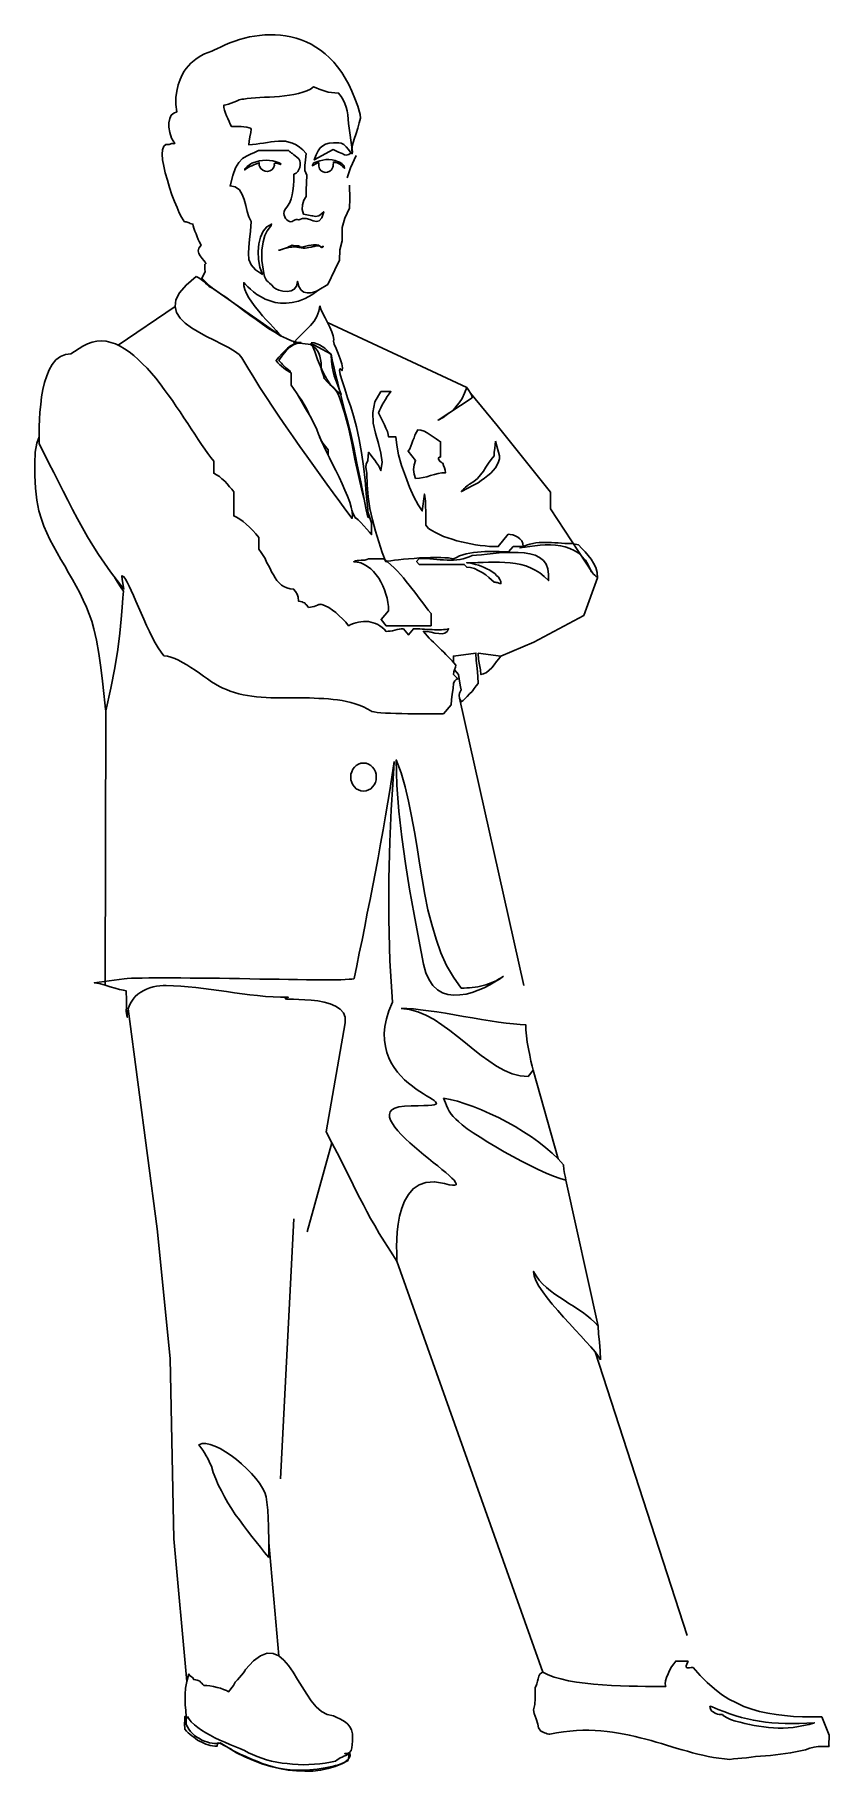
# Model space of a CAD drawing. Header units: millimetres. Extents: x -1620.86 to -1620.03, y 1850.49 to 1852.3.
import ezdxf

# ---------------------------------------------------------------- set-up
doc = ezdxf.new("R2010")
doc.units = ezdxf.units.MM
doc.header["$LTSCALE"] = 10
doc.layers.add('Humanos', color=2, linetype='Continuous')

msp = doc.modelspace()

# ---------------------------------------------------------------- linework, layer by layer
at = {"layer": 'Humanos'}
for p, q in [((-1620.5301, 1852.1606), (-1620.5244, 1852.1733)), ((-1620.5336, 1852.1502), (-1620.5301, 1852.1606)), ((-1620.5313, 1852.1427), (-1620.5307, 1852.1283)), ((-1620.5313, 1852.1186), (-1620.5359, 1852.1082)), ((-1620.5307, 1852.1283), (-1620.5313, 1852.1186)), ((-1620.5359, 1852.1082), (-1620.5388, 1852.0984)), ((-1620.5388, 1852.0984), (-1620.5388, 1852.0846)), ((-1620.5388, 1852.0846), (-1620.5411, 1852.0754)), ((-1620.5417, 1852.0644), (-1620.5463, 1852.0546)), ((-1620.5411, 1852.0754), (-1620.5417, 1852.0644)), ((-1620.5463, 1852.0546), (-1620.5538, 1852.0391)), ((-1620.5538, 1852.0391), (-1620.563, 1852.0337)), ((-1620.7716, 1851.9761), (-1620.7125, 1852.0164)), ((-1620.5753, 1851.0541), (-1620.5495, 1851.1469)), ((-1620.603, 1850.7976), (-1620.5892, 1851.0679)), ((-1620.4818, 1851.0237), (-1620.3301, 1850.5964)), ((-1620.6047, 1850.6133), (-1620.6151, 1850.7311))]:
    msp.add_line(p, q, dxfattribs=at)
for points in [[(-1620.6022, 1851.9856), (-1620.603, 1851.9866), (-1620.6049, 1851.9887), (-1620.6074, 1851.9914), (-1620.6105, 1851.9948), (-1620.6138, 1851.9985), (-1620.6178, 1852.0025), (-1620.6215, 1852.0068), (-1620.6255, 1852.0114), (-1620.6292, 1852.0162), (-1620.6328, 1852.0208), (-1620.6359, 1852.0254), (-1620.6384, 1852.0299), (-1620.6401, 1852.0341), (-1620.6411, 1852.0379), (-1620.6411, 1852.0412), (-1620.6392, 1852.0391), (-1620.637, 1852.0368), (-1620.6342, 1852.0343), (-1620.6309, 1852.0316), (-1620.6274, 1852.0289), (-1620.6232, 1852.0264), (-1620.6188, 1852.0241), (-1620.6138, 1852.0222), (-1620.6086, 1852.0206), (-1620.603, 1852.0197), (-1620.5972, 1852.0197), (-1620.5909, 1852.0204), (-1620.5843, 1852.022), (-1620.5774, 1852.0247), (-1620.5703, 1852.0285), (-1620.563, 1852.0337), (-1620.5655, 1852.0324), (-1620.5685, 1852.0312), (-1620.5718, 1852.0306), (-1620.5753, 1852.0306), (-1620.5787, 1852.0314), (-1620.5816, 1852.0335), (-1620.5839, 1852.037), (-1620.5853, 1852.0424), (-1620.5862, 1852.0374), (-1620.5886, 1852.0343), (-1620.592, 1852.0326), (-1620.5961, 1852.032), (-1620.6005, 1852.0324), (-1620.6045, 1852.0335), (-1620.6078, 1852.0347), (-1620.6099, 1852.036), (-1620.6124, 1852.0389), (-1620.6145, 1852.0408), (-1620.6159, 1852.042), (-1620.617, 1852.0431), (-1620.618, 1852.0441), (-1620.6186, 1852.0456), (-1620.6195, 1852.0476), (-1620.6203, 1852.0506), (-1620.6222, 1852.0641), (-1620.6224, 1852.0751), (-1620.6211, 1852.0837), (-1620.6193, 1852.0901), (-1620.6168, 1852.0949), (-1620.6145, 1852.0982), (-1620.6128, 1852.1005), (-1620.6122, 1852.102), (-1620.6172, 1852.0993), (-1620.6209, 1852.0947), (-1620.6238, 1852.0884), (-1620.6255, 1852.0814), (-1620.6261, 1852.0735), (-1620.6257, 1852.0653), (-1620.6243, 1852.0572), (-1620.6218, 1852.0497), (-1620.629, 1852.0545), (-1620.6334, 1852.0597), (-1620.6357, 1852.0651), (-1620.6363, 1852.0714), (-1620.6359, 1852.078), (-1620.6351, 1852.0859), (-1620.634, 1852.0947), (-1620.6336, 1852.1047), (-1620.6359, 1852.1095), (-1620.6376, 1852.1153), (-1620.639, 1852.1213), (-1620.6407, 1852.1276), (-1620.6428, 1852.133), (-1620.6457, 1852.1376), (-1620.6499, 1852.1407), (-1620.6553, 1852.1418), (-1620.6526, 1852.1526), (-1620.6497, 1852.1605), (-1620.6461, 1852.1661), (-1620.6424, 1852.1701), (-1620.6384, 1852.1728), (-1620.6342, 1852.1746), (-1620.6299, 1852.1765), (-1620.6257, 1852.1786), (-1620.5945, 1852.1786), (-1620.5936, 1852.1776), (-1620.5926, 1852.1767), (-1620.5916, 1852.1759), (-1620.5903, 1852.1753), (-1620.5891, 1852.1742), (-1620.5876, 1852.1732), (-1620.5859, 1852.1717), (-1620.5839, 1852.1699), (-1620.5828, 1852.1678), (-1620.5824, 1852.1657), (-1620.5824, 1852.1634), (-1620.5828, 1852.1609), (-1620.5837, 1852.1588), (-1620.5849, 1852.1567), (-1620.5868, 1852.1551), (-1620.5889, 1852.1538), (-1620.5891, 1852.1474), (-1620.5895, 1852.1418), (-1620.5901, 1852.1368), (-1620.5907, 1852.1324), (-1620.5918, 1852.1282), (-1620.5934, 1852.1245), (-1620.5955, 1852.1207), (-1620.5984, 1852.117), (-1620.5991, 1852.1151), (-1620.5993, 1852.1132), (-1620.5991, 1852.1114), (-1620.5984, 1852.1097), (-1620.5976, 1852.108), (-1620.5966, 1852.1068), (-1620.5951, 1852.1055), (-1620.5936, 1852.1047), (-1620.5922, 1852.1045), (-1620.5909, 1852.1047), (-1620.5899, 1852.1053), (-1620.5889, 1852.1059), (-1620.5878, 1852.1064), (-1620.5866, 1852.1068), (-1620.5853, 1852.1068), (-1620.5839, 1852.1064), (-1620.5801, 1852.108), (-1620.5762, 1852.108), (-1620.5724, 1852.107), (-1620.5689, 1852.1055), (-1620.5655, 1852.1049), (-1620.5626, 1852.1055), (-1620.5601, 1852.1086), (-1620.558, 1852.1149), (-1620.5599, 1852.113), (-1620.5618, 1852.1116), (-1620.5632, 1852.1107), (-1620.5649, 1852.1103), (-1620.5664, 1852.1101), (-1620.5678, 1852.1103), (-1620.5693, 1852.1105), (-1620.5705, 1852.1107), (-1620.5791, 1852.1124), (-1620.5803, 1852.1172), (-1620.5799, 1852.1222), (-1620.5787, 1852.127), (-1620.5764, 1852.1307), (-1620.5764, 1852.1374), (-1620.5755, 1852.153), (-1620.5778, 1852.1578), (-1620.5778, 1852.163), (-1620.577, 1852.1688), (-1620.5764, 1852.1755), (-1620.5797, 1852.1792), (-1620.5832, 1852.1821), (-1620.5868, 1852.1844), (-1620.5903, 1852.1863), (-1620.5941, 1852.1873), (-1620.5978, 1852.1882), (-1620.6013, 1852.1884), (-1620.6051, 1852.1884), (-1620.6091, 1852.188), (-1620.6128, 1852.1876), (-1620.6165, 1852.1869), (-1620.6205, 1852.1863), (-1620.6243, 1852.1857), (-1620.6282, 1852.1851), (-1620.632, 1852.1849), (-1620.6359, 1852.1846), (-1620.6355, 1852.1882), (-1620.6347, 1852.1928), (-1620.6338, 1852.1973), (-1620.6334, 1852.2007), (-1620.634, 1852.2017), (-1620.6355, 1852.2023), (-1620.638, 1852.203), (-1620.6409, 1852.2032), (-1620.644, 1852.2034), (-1620.6476, 1852.2036), (-1620.6509, 1852.2036), (-1620.654, 1852.2036), (-1620.6551, 1852.2061), (-1620.6563, 1852.2088), (-1620.6578, 1852.2117), (-1620.659, 1852.2146), (-1620.6601, 1852.2175), (-1620.6611, 1852.2205), (-1620.6617, 1852.2232), (-1620.6619, 1852.2257), (-1620.6599, 1852.2259), (-1620.6571, 1852.2267), (-1620.6544, 1852.2277), (-1620.6515, 1852.229), (-1620.6486, 1852.23), (-1620.6459, 1852.2311), (-1620.6432, 1852.2319), (-1620.6411, 1852.2321), (-1620.6376, 1852.2325), (-1620.6334, 1852.2329), (-1620.629, 1852.2334), (-1620.6245, 1852.2336), (-1620.6195, 1852.234), (-1620.6145, 1852.2342), (-1620.6093, 1852.2344), (-1620.6041, 1852.2348), (-1620.5989, 1852.2354), (-1620.5936, 1852.2361), (-1620.5889, 1852.2369), (-1620.5841, 1852.2379), (-1620.5797, 1852.2392), (-1620.5755, 1852.2407), (-1620.5718, 1852.2425), (-1620.5687, 1852.2448), (-1620.5657, 1852.2436), (-1620.5626, 1852.2425), (-1620.5597, 1852.2413), (-1620.5566, 1852.2402), (-1620.5535, 1852.2394), (-1620.5499, 1852.2388), (-1620.5464, 1852.2384), (-1620.5426, 1852.2382), (-1620.5399, 1852.2348), (-1620.5378, 1852.2313), (-1620.536, 1852.2275), (-1620.5347, 1852.2238), (-1620.5337, 1852.2198), (-1620.5328, 1852.2157), (-1620.5326, 1852.2113), (-1620.5324, 1852.2067), (-1620.5279, 1852.1771), (-1620.5283, 1852.1753), (-1620.5291, 1852.1755), (-1620.5306, 1852.1771), (-1620.5324, 1852.1796), (-1620.5347, 1852.1824), (-1620.5372, 1852.1849), (-1620.5397, 1852.1863), (-1620.5424, 1852.1865), (-1620.5478, 1852.1865), (-1620.5522, 1852.1861), (-1620.556, 1852.1851), (-1620.5589, 1852.1836), (-1620.5616, 1852.1815), (-1620.5639, 1852.1784), (-1620.5657, 1852.1742), (-1620.5678, 1852.1688), (-1620.548, 1852.1796), (-1620.5426, 1852.1769), (-1620.5389, 1852.1753), (-1620.5364, 1852.1742), (-1620.5345, 1852.1738), (-1620.5333, 1852.174), (-1620.532, 1852.1744), (-1620.5306, 1852.1753), (-1620.5285, 1852.1761), (-1620.5287, 1852.1799), (-1620.5279, 1852.1846), (-1620.5264, 1852.1903), (-1620.5243, 1852.1961), (-1620.5224, 1852.2019), (-1620.521, 1852.2075), (-1620.5199, 1852.2121), (-1620.5201, 1852.2159), (-1620.5226, 1852.2246), (-1620.5256, 1852.2327), (-1620.5287, 1852.2402), (-1620.532, 1852.2473), (-1620.5356, 1852.2538), (-1620.5393, 1852.2598), (-1620.5435, 1852.2654), (-1620.5476, 1852.2704), (-1620.552, 1852.275), (-1620.5566, 1852.2792), (-1620.5614, 1852.2829), (-1620.5662, 1852.286), (-1620.5712, 1852.289), (-1620.5764, 1852.2915), (-1620.5816, 1852.2935), (-1620.5868, 1852.2954), (-1620.5922, 1852.2967), (-1620.5976, 1852.2977), (-1620.603, 1852.2985), (-1620.6084, 1852.2987), (-1620.6138, 1852.299), (-1620.6193, 1852.2987), (-1620.6247, 1852.2983), (-1620.6299, 1852.2975), (-1620.6353, 1852.2967), (-1620.6405, 1852.2954), (-1620.6455, 1852.294), (-1620.6505, 1852.2923), (-1620.6555, 1852.2906), (-1620.6603, 1852.2885), (-1620.6648, 1852.2865), (-1620.6692, 1852.2842), (-1620.6715, 1852.2831), (-1620.6744, 1852.2819), (-1620.678, 1852.2806), (-1620.6819, 1852.279), (-1620.6863, 1852.2767), (-1620.6911, 1852.2736), (-1620.6961, 1852.2694), (-1620.7011, 1852.264), (-1620.703, 1852.2611), (-1620.7052, 1852.2573), (-1620.7073, 1852.2523), (-1620.7092, 1852.2467), (-1620.7109, 1852.2404), (-1620.7117, 1852.2336), (-1620.7117, 1852.2263), (-1620.7107, 1852.2188), (-1620.714, 1852.2175), (-1620.7165, 1852.2153), (-1620.7181, 1852.2119), (-1620.719, 1852.2075), (-1620.719, 1852.2028), (-1620.7179, 1852.1973), (-1620.7161, 1852.1915), (-1620.7129, 1852.1857), (-1620.7144, 1852.1855), (-1620.7148, 1852.1857), (-1620.7159, 1852.1859), (-1620.7186, 1852.1849), (-1620.7221, 1852.1849), (-1620.7244, 1852.183), (-1620.7256, 1852.1794), (-1620.7261, 1852.1749), (-1620.7256, 1852.169), (-1620.7244, 1852.1624), (-1620.7227, 1852.1553), (-1620.7206, 1852.1478), (-1620.7184, 1852.1401), (-1620.7159, 1852.1326), (-1620.7132, 1852.1255), (-1620.7104, 1852.1193), (-1620.7082, 1852.1136), (-1620.7059, 1852.1093), (-1620.7042, 1852.1064), (-1620.703, 1852.1049), (-1620.7019, 1852.1045), (-1620.7009, 1852.1043), (-1620.7, 1852.1039), (-1620.699, 1852.1036), (-1620.698, 1852.1032), (-1620.6967, 1852.1028), (-1620.6955, 1852.1024), (-1620.694, 1852.102), (-1620.6938, 1852.1003), (-1620.693, 1852.0978), (-1620.6919, 1852.0947), (-1620.6907, 1852.0918), (-1620.6896, 1852.0887), (-1620.6886, 1852.0862), (-1620.6878, 1852.0845), (-1620.6875, 1852.0839), (-1620.6855, 1852.0801), (-1620.688, 1852.0772), (-1620.6886, 1852.0743), (-1620.688, 1852.0714), (-1620.6865, 1852.0689), (-1620.6844, 1852.0664), (-1620.6825, 1852.0643), (-1620.6811, 1852.0624), (-1620.6805, 1852.061), (-1620.6817, 1852.0601), (-1620.6817, 1852.058), (-1620.6815, 1852.0551), (-1620.6813, 1852.0524), (-1620.6848, 1852.046), (-1620.6828, 1852.0437), (-1620.6796, 1852.0406), (-1620.6757, 1852.037), (-1620.6723, 1852.0343), (-1620.6723, 1852.0343), (-1620.6022, 1851.9856)], [(-1620.6026, 1852.1644), (-1620.603, 1852.1649), (-1620.6034, 1852.1653), (-1620.6038, 1852.1655), (-1620.6043, 1852.1657), (-1620.6076, 1852.1669), (-1620.6109, 1852.1678), (-1620.6145, 1852.1682), (-1620.618, 1852.1684), (-1620.6215, 1852.1682), (-1620.6249, 1852.1678), (-1620.6284, 1852.1669), (-1620.6317, 1852.1657), (-1620.6326, 1852.1653), (-1620.6338, 1852.1647), (-1620.6351, 1852.1638), (-1620.6363, 1852.163), (-1620.6376, 1852.1619), (-1620.6388, 1852.1609), (-1620.6397, 1852.1599), (-1620.6401, 1852.1588), (-1620.6401, 1852.1584), (-1620.6384, 1852.1599), (-1620.6367, 1852.1609), (-1620.6349, 1852.1619), (-1620.6328, 1852.1628), (-1620.6307, 1852.1636), (-1620.6288, 1852.1642), (-1620.627, 1852.1651), (-1620.6251, 1852.1659), (-1620.6251, 1852.1649), (-1620.6251, 1852.164), (-1620.6251, 1852.163), (-1620.6249, 1852.1622), (-1620.6234, 1852.1597), (-1620.6213, 1852.158), (-1620.619, 1852.157), (-1620.6163, 1852.1567), (-1620.614, 1852.1574), (-1620.6118, 1852.1586), (-1620.6101, 1852.1607), (-1620.6093, 1852.1634), (-1620.6093, 1852.1636), (-1620.6093, 1852.1638), (-1620.6095, 1852.164), (-1620.6095, 1852.1642), (-1620.6095, 1852.1644), (-1620.6093, 1852.1649), (-1620.6091, 1852.1651), (-1620.6088, 1852.1653), (-1620.6072, 1852.1653), (-1620.6057, 1852.1651), (-1620.6045, 1852.1647), (-1620.603, 1852.164), (-1620.6028, 1852.164), (-1620.6028, 1852.1642), (-1620.6026, 1852.1642), (-1620.6026, 1852.1644)], [(-1620.5697, 1852.1634), (-1620.5693, 1852.164), (-1620.5691, 1852.1647), (-1620.5687, 1852.1653), (-1620.5682, 1852.1657), (-1620.5651, 1852.1669), (-1620.562, 1852.168), (-1620.5589, 1852.1686), (-1620.5558, 1852.1692), (-1620.5526, 1852.1692), (-1620.5493, 1852.1688), (-1620.5462, 1852.1682), (-1620.5431, 1852.1669), (-1620.5424, 1852.1667), (-1620.5418, 1852.1665), (-1620.5414, 1852.1663), (-1620.5408, 1852.1661), (-1620.5399, 1852.1655), (-1620.5391, 1852.1649), (-1620.5378, 1852.1638), (-1620.5366, 1852.1626), (-1620.5364, 1852.1599), (-1620.5376, 1852.1613), (-1620.5389, 1852.1626), (-1620.5401, 1852.1636), (-1620.5412, 1852.1644), (-1620.5426, 1852.1651), (-1620.5441, 1852.1657), (-1620.5458, 1852.1661), (-1620.5478, 1852.1667), (-1620.5478, 1852.1655), (-1620.548, 1852.1638), (-1620.5483, 1852.1622), (-1620.5485, 1852.1611), (-1620.5499, 1852.1586), (-1620.5518, 1852.157), (-1620.5541, 1852.1559), (-1620.5564, 1852.1557), (-1620.5587, 1852.1563), (-1620.5607, 1852.1576), (-1620.5624, 1852.1594), (-1620.5632, 1852.1622), (-1620.5632, 1852.1624), (-1620.563, 1852.1628), (-1620.563, 1852.163), (-1620.563, 1852.1632), (-1620.563, 1852.1636), (-1620.563, 1852.1644), (-1620.563, 1852.1651), (-1620.563, 1852.1657), (-1620.5639, 1852.1657), (-1620.5647, 1852.1655), (-1620.5655, 1852.1651), (-1620.5662, 1852.1647), (-1620.567, 1852.1642), (-1620.5678, 1852.1636), (-1620.5687, 1852.1632), (-1620.5693, 1852.1628), (-1620.5695, 1852.1628), (-1620.5695, 1852.163), (-1620.5697, 1852.1632), (-1620.5697, 1852.1634)], [(-1620.6049, 1852.0751), (-1620.6032, 1852.0753), (-1620.6016, 1852.0757), (-1620.5997, 1852.0764), (-1620.5976, 1852.077), (-1620.5957, 1852.0778), (-1620.5939, 1852.0787), (-1620.5922, 1852.0793), (-1620.5907, 1852.0801), (-1620.5897, 1852.0797), (-1620.5886, 1852.0795), (-1620.5874, 1852.0795), (-1620.5864, 1852.0795), (-1620.5851, 1852.0795), (-1620.5841, 1852.0793), (-1620.583, 1852.0789), (-1620.5822, 1852.0782), (-1620.5795, 1852.0785), (-1620.5766, 1852.0791), (-1620.5739, 1852.0797), (-1620.571, 1852.0803), (-1620.5685, 1852.0805), (-1620.5657, 1852.0805), (-1620.5635, 1852.0801), (-1620.5612, 1852.0787), (-1620.5593, 1852.0778), (-1620.5583, 1852.0787), (-1620.5585, 1852.0791), (-1620.5603, 1852.0778), (-1620.5612, 1852.0785), (-1620.5622, 1852.0791), (-1620.5632, 1852.0793), (-1620.5645, 1852.0793), (-1620.5655, 1852.0793), (-1620.5668, 1852.0791), (-1620.5678, 1852.0789), (-1620.5689, 1852.0787), (-1620.5712, 1852.078), (-1620.5735, 1852.0776), (-1620.5753, 1852.0774), (-1620.5774, 1852.0772), (-1620.5795, 1852.0772), (-1620.5814, 1852.0774), (-1620.5837, 1852.0778), (-1620.5859, 1852.0782), (-1620.5884, 1852.0785), (-1620.5911, 1852.0782), (-1620.5941, 1852.0776), (-1620.597, 1852.077), (-1620.5997, 1852.0762), (-1620.602, 1852.0755), (-1620.6038, 1852.0751), (-1620.6049, 1852.0751)], [(-1620.6905, 1852.0474), (-1620.7011, 1852.0387), (-1620.7079, 1852.0306), (-1620.7117, 1852.0233), (-1620.7125, 1852.0164), (-1620.7111, 1852.0102), (-1620.7073, 1852.0043), (-1620.7021, 1851.9989), (-1620.6955, 1851.9941), (-1620.688, 1851.9896), (-1620.68, 1851.9852), (-1620.6719, 1851.9812), (-1620.664, 1851.9773), (-1620.6569, 1851.9737), (-1620.6507, 1851.97), (-1620.6459, 1851.9664), (-1620.643, 1851.9629), (-1620.637, 1851.9527), (-1620.6307, 1851.9425), (-1620.6243, 1851.9323), (-1620.6176, 1851.9219), (-1620.6109, 1851.9117), (-1620.6041, 1851.9013), (-1620.597, 1851.8911), (-1620.5899, 1851.8809), (-1620.5828, 1851.8709), (-1620.5757, 1851.8609), (-1620.5687, 1851.8509), (-1620.5616, 1851.8413), (-1620.5547, 1851.8317), (-1620.548, 1851.8226), (-1620.5414, 1851.8134), (-1620.5349, 1851.8047), (-1620.5285, 1851.7961), (-1620.5279, 1851.799), (-1620.5283, 1851.803), (-1620.5293, 1851.8076), (-1620.531, 1851.813), (-1620.5333, 1851.819), (-1620.536, 1851.8253), (-1620.5389, 1851.8319), (-1620.542, 1851.8388), (-1620.5453, 1851.8457), (-1620.5487, 1851.8526), (-1620.552, 1851.859), (-1620.5551, 1851.8653), (-1620.5578, 1851.8711), (-1620.5603, 1851.8761), (-1620.5622, 1851.8805), (-1620.5635, 1851.8838), (-1620.5651, 1851.8886), (-1620.5682, 1851.895), (-1620.5722, 1851.9025), (-1620.5768, 1851.9104), (-1620.5814, 1851.9183), (-1620.5857, 1851.9254), (-1620.5893, 1851.931), (-1620.592, 1851.9346), (-1620.592, 1851.9473), (-1620.5939, 1851.9485), (-1620.5959, 1851.9498), (-1620.5978, 1851.951), (-1620.5997, 1851.9525), (-1620.6018, 1851.9542), (-1620.6036, 1851.9558), (-1620.6057, 1851.9579), (-1620.6076, 1851.9602), (-1620.6047, 1851.9637), (-1620.6016, 1851.9671), (-1620.5986, 1851.9702), (-1620.5955, 1851.9731), (-1620.5924, 1851.9754), (-1620.5889, 1851.9773), (-1620.5853, 1851.9785), (-1620.5816, 1851.9789), (-1620.5862, 1851.9793), (-1620.5914, 1851.9808), (-1620.5968, 1851.9831), (-1620.6028, 1851.986), (-1620.6088, 1851.9896), (-1620.6153, 1851.9935), (-1620.6218, 1851.9979), (-1620.6282, 1852.0027), (-1620.6349, 1852.0075), (-1620.6413, 1852.0122), (-1620.6478, 1852.017), (-1620.6538, 1852.0216), (-1620.6599, 1852.026), (-1620.6653, 1852.0297), (-1620.6705, 1852.0333), (-1620.6751, 1852.036), (-1620.6761, 1852.0364), (-1620.6773, 1852.0374), (-1620.679, 1852.0389), (-1620.6809, 1852.0406), (-1620.6828, 1852.0424), (-1620.6853, 1852.0445), (-1620.6878, 1852.0462), (-1620.6905, 1852.0474)], [(-1620.5622, 1852.0172), (-1620.561, 1852.0135), (-1620.5589, 1852.0091), (-1620.5566, 1852.0045), (-1620.5541, 1851.9998), (-1620.5516, 1851.9948), (-1620.5495, 1851.9902), (-1620.5483, 1851.9858), (-1620.5476, 1851.9821), (-1620.5478, 1851.9804), (-1620.547, 1851.9771), (-1620.5451, 1851.9727), (-1620.5428, 1851.9675), (-1620.5408, 1851.9621), (-1620.5391, 1851.9569), (-1620.5383, 1851.9527), (-1620.5389, 1851.9498), (-1620.541, 1851.9517), (-1620.5416, 1851.9502), (-1620.5408, 1851.9456), (-1620.5387, 1851.939), (-1620.5362, 1851.9306), (-1620.5331, 1851.9215), (-1620.5299, 1851.9119), (-1620.527, 1851.9027), (-1620.5239, 1851.8911), (-1620.5212, 1851.8782), (-1620.5187, 1851.8644), (-1620.5168, 1851.8503), (-1620.5149, 1851.8359), (-1620.5137, 1851.8219), (-1620.5124, 1851.8088), (-1620.5116, 1851.7968), (-1620.512, 1851.7974), (-1620.5137, 1851.8049), (-1620.5164, 1851.8178), (-1620.5195, 1851.834), (-1620.5231, 1851.8519), (-1620.5268, 1851.8696), (-1620.5301, 1851.8855), (-1620.5333, 1851.8975), (-1620.536, 1851.9073), (-1620.5385, 1851.9173), (-1620.541, 1851.9271), (-1620.5433, 1851.9367), (-1620.5456, 1851.9456), (-1620.5474, 1851.9539), (-1620.5491, 1851.961), (-1620.5503, 1851.9669), (-1620.5682, 1851.9764), (-1620.5891, 1851.9789), (-1620.5849, 1851.9835), (-1620.5805, 1851.9879), (-1620.5759, 1851.9923), (-1620.5718, 1851.9966), (-1620.568, 1852.0012), (-1620.5651, 1852.006), (-1620.563, 1852.0114), (-1620.5622, 1852.0172)], [(-1620.5541, 1851.9998), (-1620.4092, 1851.9321)], [(-1620.4229, 1851.6246), (-1620.4233, 1851.6191), (-1620.4244, 1851.6133), (-1620.4252, 1851.6075), (-1620.4256, 1851.6023), (-1620.4335, 1851.5927), (-1620.4373, 1851.5927), (-1620.4419, 1851.5927), (-1620.4469, 1851.5927), (-1620.4525, 1851.5927), (-1620.4583, 1851.5927), (-1620.4646, 1851.5929), (-1620.4706, 1851.5929), (-1620.4768, 1851.5931), (-1620.4829, 1851.5933), (-1620.4885, 1851.5935), (-1620.4937, 1851.5937), (-1620.4985, 1851.594), (-1620.5025, 1851.5944), (-1620.5056, 1851.5948), (-1620.5079, 1851.5952), (-1620.5089, 1851.5958), (-1620.5129, 1851.5981), (-1620.5168, 1851.6), (-1620.5212, 1851.6019), (-1620.5254, 1851.6033), (-1620.5297, 1851.6046), (-1620.5343, 1851.6056), (-1620.5389, 1851.6067), (-1620.5437, 1851.6073), (-1620.5483, 1851.6079), (-1620.553, 1851.6085), (-1620.558, 1851.6087), (-1620.563, 1851.6089), (-1620.5678, 1851.6092), (-1620.5728, 1851.6094), (-1620.578, 1851.6094), (-1620.583, 1851.6094), (-1620.588, 1851.6094), (-1620.593, 1851.6094), (-1620.598, 1851.6094), (-1620.6032, 1851.6094), (-1620.6082, 1851.6096), (-1620.613, 1851.6096), (-1620.618, 1851.61), (-1620.623, 1851.6102), (-1620.6278, 1851.6106), (-1620.6326, 1851.6112), (-1620.6372, 1851.6119), (-1620.6417, 1851.6127), (-1620.6463, 1851.6137), (-1620.6507, 1851.615), (-1620.6551, 1851.6164), (-1620.6592, 1851.6181), (-1620.6628, 1851.6196), (-1620.6665, 1851.6214), (-1620.6705, 1851.6237), (-1620.6746, 1851.6262), (-1620.6788, 1851.6291), (-1620.683, 1851.6321), (-1620.6873, 1851.635), (-1620.6917, 1851.6381), (-1620.6961, 1851.641), (-1620.7005, 1851.6437), (-1620.7048, 1851.6462), (-1620.709, 1851.6485), (-1620.7129, 1851.6504), (-1620.7169, 1851.6518), (-1620.7206, 1851.6527), (-1620.7242, 1851.6531), (-1620.7271, 1851.657), (-1620.7302, 1851.6616), (-1620.7331, 1851.6668), (-1620.7363, 1851.6724), (-1620.7392, 1851.6785), (-1620.7421, 1851.6847), (-1620.745, 1851.6912), (-1620.7479, 1851.6976), (-1620.7506, 1851.7039), (-1620.7533, 1851.7101), (-1620.7558, 1851.7158), (-1620.7581, 1851.7212), (-1620.7604, 1851.7257), (-1620.7625, 1851.7299), (-1620.7642, 1851.733), (-1620.7658, 1851.7353), (-1620.7679, 1851.7364), (-1620.7677, 1851.7324), (-1620.7665, 1851.7268), (-1620.7658, 1851.7226), (-1620.7729, 1851.7316), (-1620.7796, 1851.7405), (-1620.786, 1851.7495), (-1620.7921, 1851.7586), (-1620.7979, 1851.7678), (-1620.8035, 1851.777), (-1620.8087, 1851.7863), (-1620.8139, 1851.7957), (-1620.8191, 1851.8053), (-1620.8241, 1851.8149), (-1620.8289, 1851.8244), (-1620.8339, 1851.834), (-1620.8387, 1851.8438), (-1620.8437, 1851.8536), (-1620.8487, 1851.8636), (-1620.8539, 1851.8736), (-1620.8539, 1851.8788), (-1620.8539, 1851.8848), (-1620.8537, 1851.8917), (-1620.8535, 1851.899), (-1620.8531, 1851.9065), (-1620.8522, 1851.9144), (-1620.8514, 1851.9223), (-1620.8499, 1851.93), (-1620.8483, 1851.9373), (-1620.846, 1851.9444), (-1620.8435, 1851.9506), (-1620.8402, 1851.9562), (-1620.8364, 1851.9608), (-1620.8318, 1851.9644), (-1620.8266, 1851.9664), (-1620.8208, 1851.9673), (-1620.8085, 1851.975), (-1620.8037, 1851.9775), (-1620.7987, 1851.9793), (-1620.7939, 1851.9804), (-1620.7891, 1851.9806), (-1620.7842, 1851.9802), (-1620.7794, 1851.9791), (-1620.7746, 1851.9775), (-1620.7698, 1851.9752), (-1620.765, 1851.9723), (-1620.7602, 1851.9691), (-1620.7554, 1851.9654), (-1620.7508, 1851.9612), (-1620.7463, 1851.9569), (-1620.7417, 1851.9521), (-1620.7371, 1851.9469), (-1620.7325, 1851.9417), (-1620.7281, 1851.936), (-1620.7238, 1851.9302), (-1620.7196, 1851.9244), (-1620.7154, 1851.9186), (-1620.7113, 1851.9125), (-1620.7073, 1851.9067), (-1620.7034, 1851.9007), (-1620.6994, 1851.8948), (-1620.6957, 1851.8892), (-1620.6919, 1851.8836), (-1620.6884, 1851.8782), (-1620.685, 1851.873), (-1620.6817, 1851.8682), (-1620.6784, 1851.8636), (-1620.6753, 1851.8594), (-1620.6723, 1851.8557), (-1620.6723, 1851.843), (-1620.6694, 1851.8415), (-1620.6665, 1851.8396), (-1620.6638, 1851.8371), (-1620.6609, 1851.8346), (-1620.6584, 1851.8319), (-1620.6559, 1851.829), (-1620.6536, 1851.8263), (-1620.6515, 1851.8238), (-1620.6515, 1851.7986), (-1620.6486, 1851.7972), (-1620.6453, 1851.7951), (-1620.6419, 1851.7928), (-1620.6386, 1851.7899), (-1620.6351, 1851.7868), (-1620.6317, 1851.7834), (-1620.6286, 1851.7799), (-1620.6255, 1851.7763), (-1620.6255, 1851.7639), (-1620.6232, 1851.7607), (-1620.6211, 1851.7576), (-1620.619, 1851.7543), (-1620.6174, 1851.7507), (-1620.6155, 1851.7472), (-1620.6138, 1851.7439), (-1620.6122, 1851.7405), (-1620.6103, 1851.7374), (-1620.6084, 1851.7343), (-1620.6066, 1851.7316), (-1620.6043, 1851.7291), (-1620.602, 1851.7268), (-1620.5993, 1851.7251), (-1620.5964, 1851.7237), (-1620.593, 1851.7228), (-1620.5893, 1851.7226), (-1620.5874, 1851.7201), (-1620.5857, 1851.7174), (-1620.5845, 1851.7141), (-1620.5841, 1851.7099), (-1620.5822, 1851.7097), (-1620.5805, 1851.7093), (-1620.5793, 1851.7087), (-1620.5778, 1851.7081), (-1620.5768, 1851.707), (-1620.5757, 1851.706), (-1620.5747, 1851.7047), (-1620.5737, 1851.7035), (-1620.5718, 1851.7037), (-1620.5699, 1851.7041), (-1620.568, 1851.7045), (-1620.5662, 1851.7051), (-1620.5645, 1851.7058), (-1620.563, 1851.7064), (-1620.5618, 1851.7066), (-1620.5605, 1851.7068), (-1620.5566, 1851.7053), (-1620.5528, 1851.7033), (-1620.5489, 1851.7008), (-1620.5453, 1851.6981), (-1620.5418, 1851.6949), (-1620.5383, 1851.6916), (-1620.5351, 1851.6881), (-1620.5322, 1851.6845), (-1620.5297, 1851.6856), (-1620.5272, 1851.6866), (-1620.5247, 1851.6874), (-1620.522, 1851.6881), (-1620.5195, 1851.6885), (-1620.5168, 1851.6887), (-1620.5143, 1851.6887), (-1620.5116, 1851.6887), (-1620.5091, 1851.6883), (-1620.5066, 1851.6876), (-1620.5041, 1851.6868), (-1620.5018, 1851.6856), (-1620.4995, 1851.6843), (-1620.4972, 1851.6826), (-1620.4952, 1851.6808), (-1620.4931, 1851.6785), (-1620.491, 1851.6787), (-1620.4889, 1851.6789), (-1620.4866, 1851.6793), (-1620.4841, 1851.6799), (-1620.4816, 1851.6806), (-1620.4793, 1851.681), (-1620.4773, 1851.6812), (-1620.4752, 1851.6814), (-1620.4698, 1851.6749), (-1620.4648, 1851.6814), (-1620.4627, 1851.6814), (-1620.4606, 1851.6812), (-1620.4581, 1851.6812), (-1620.4558, 1851.681), (-1620.4533, 1851.6808), (-1620.4506, 1851.6806), (-1620.4481, 1851.6804), (-1620.4454, 1851.6804), (-1620.4429, 1851.6802), (-1620.4404, 1851.6802), (-1620.4381, 1851.6802), (-1620.4356, 1851.6802), (-1620.4335, 1851.6804), (-1620.4315, 1851.6806), (-1620.4298, 1851.681), (-1620.4281, 1851.6814), (-1620.4296, 1851.6785), (-1620.4321, 1851.6768), (-1620.435, 1851.6762), (-1620.4383, 1851.6764), (-1620.4423, 1851.6768), (-1620.4462, 1851.6777), (-1620.4504, 1851.6783), (-1620.4544, 1851.6785), (-1620.4523, 1851.6762), (-1620.4504, 1851.6739), (-1620.4483, 1851.6716), (-1620.4462, 1851.6695), (-1620.4439, 1851.6672), (-1620.4419, 1851.6652), (-1620.4396, 1851.6631), (-1620.4375, 1851.661), (-1620.4354, 1851.6589), (-1620.4331, 1851.6568), (-1620.431, 1851.6547), (-1620.4288, 1851.6525), (-1620.4267, 1851.6504), (-1620.4246, 1851.6481), (-1620.4227, 1851.6458), (-1620.4206, 1851.6435), (-1620.421, 1851.6412), (-1620.4219, 1851.6387), (-1620.4227, 1851.6364), (-1620.4231, 1851.6339), (-1620.4206, 1851.6312), (-1620.4194, 1851.6298), (-1620.4188, 1851.6291), (-1620.419, 1851.6291), (-1620.4196, 1851.6289), (-1620.4204, 1851.6285), (-1620.4217, 1851.6271), (-1620.4229, 1851.6246)], [(-1620.5834, 1851.9783), (-1620.5851, 1851.9781), (-1620.5893, 1851.9766), (-1620.5932, 1851.9741), (-1620.597, 1851.9704), (-1620.6007, 1851.9658), (-1620.6045, 1851.9602), (-1620.6032, 1851.9589), (-1620.602, 1851.9575), (-1620.6007, 1851.956), (-1620.5993, 1851.9546), (-1620.5978, 1851.9531), (-1620.5961, 1851.9517), (-1620.5947, 1851.9504), (-1620.593, 1851.9492), (-1620.593, 1851.9479), (-1620.593, 1851.9479)], [(-1620.5162, 1851.8167), (-1620.5181, 1851.8236), (-1620.522, 1851.8405), (-1620.5256, 1851.8575), (-1620.5289, 1851.8742), (-1620.5324, 1851.8904), (-1620.5364, 1851.9059), (-1620.5408, 1851.9198), (-1620.5426, 1851.9244), (-1620.5443, 1851.9275), (-1620.546, 1851.93), (-1620.5476, 1851.9319), (-1620.5495, 1851.9335), (-1620.5516, 1851.9354), (-1620.5543, 1851.9379), (-1620.5576, 1851.9415), (-1620.5583, 1851.9446), (-1620.5597, 1851.9483), (-1620.5607, 1851.9517), (-1620.5605, 1851.9539), (-1620.5607, 1851.9579), (-1620.5612, 1851.9614), (-1620.562, 1851.9648), (-1620.563, 1851.9677), (-1620.5645, 1851.9704), (-1620.5666, 1851.9729), (-1620.5689, 1851.975), (-1620.5718, 1851.9769), (-1620.5718, 1851.9769), (-1620.5718, 1851.9769)], [(-1620.571, 1851.9787), (-1620.568, 1851.9785), (-1620.5651, 1851.9777), (-1620.5624, 1851.9764), (-1620.5597, 1851.9748), (-1620.557, 1851.9729), (-1620.5545, 1851.9708), (-1620.5522, 1851.9685), (-1620.5501, 1851.966), (-1620.5499, 1851.9594), (-1620.5493, 1851.9537), (-1620.5483, 1851.9487), (-1620.547, 1851.9442), (-1620.5453, 1851.9398), (-1620.5437, 1851.9352), (-1620.5418, 1851.9304), (-1620.5397, 1851.9248), (-1620.546, 1851.9298), (-1620.551, 1851.935), (-1620.5549, 1851.9408), (-1620.5583, 1851.9471), (-1620.5614, 1851.9539), (-1620.5643, 1851.9614), (-1620.5674, 1851.9696), (-1620.571, 1851.9787)], [(-1620.5847, 1851.9238), (-1620.5834, 1851.9223), (-1620.5807, 1851.9188), (-1620.5782, 1851.9146), (-1620.5759, 1851.9104), (-1620.5737, 1851.9059), (-1620.5718, 1851.9017), (-1620.5718, 1851.9017)], [(-1620.5131, 1851.8428), (-1620.5129, 1851.8309), (-1620.5118, 1851.8186), (-1620.5099, 1851.8065), (-1620.5074, 1851.7945), (-1620.5043, 1851.7828), (-1620.5008, 1851.7716), (-1620.4972, 1851.7607), (-1620.4933, 1851.7509), (-1620.4914, 1851.7516), (-1620.4883, 1851.752), (-1620.4845, 1851.7526), (-1620.4802, 1851.753), (-1620.4752, 1851.7537), (-1620.4698, 1851.7541), (-1620.4641, 1851.7545), (-1620.4583, 1851.7549), (-1620.4525, 1851.7551), (-1620.4469, 1851.7553), (-1620.4415, 1851.7553), (-1620.4362, 1851.7553), (-1620.4319, 1851.7551), (-1620.4281, 1851.7549), (-1620.4252, 1851.7545), (-1620.4231, 1851.7539), (-1620.42, 1851.7555), (-1620.4169, 1851.757), (-1620.4133, 1851.7582), (-1620.4098, 1851.7591), (-1620.4061, 1851.7599), (-1620.4021, 1851.7605), (-1620.3981, 1851.7609), (-1620.3944, 1851.7614), (-1620.3904, 1851.7616), (-1620.3865, 1851.7616), (-1620.3827, 1851.7616), (-1620.379, 1851.7616), (-1620.3755, 1851.7616), (-1620.3719, 1851.7614), (-1620.3686, 1851.7614), (-1620.3657, 1851.7614), (-1620.3609, 1851.7668), (-1620.3505, 1851.7668), (-1620.3509, 1851.7701), (-1620.3521, 1851.7728), (-1620.354, 1851.7749), (-1620.3563, 1851.7766), (-1620.3588, 1851.778), (-1620.3615, 1851.7788), (-1620.364, 1851.7793), (-1620.3661, 1851.7795), (-1620.3765, 1851.7668), (-1620.3809, 1851.7668), (-1620.3857, 1851.767), (-1620.3902, 1851.7674), (-1620.3952, 1851.768), (-1620.4, 1851.7686), (-1620.405, 1851.7695), (-1620.4098, 1851.7705), (-1620.4148, 1851.7716), (-1620.4196, 1851.7728), (-1620.4244, 1851.7743), (-1620.429, 1851.7757), (-1620.4335, 1851.7774), (-1620.4377, 1851.7793), (-1620.4419, 1851.7813), (-1620.4456, 1851.7834), (-1620.4492, 1851.7857), (-1620.4517, 1851.789), (-1620.4517, 1851.798), (-1620.4521, 1851.814), (-1620.4533, 1851.8213), (-1620.4556, 1851.8038), (-1620.4598, 1851.8101), (-1620.4643, 1851.8184), (-1620.4687, 1851.8286), (-1620.4731, 1851.8399), (-1620.477, 1851.8511), (-1620.4802, 1851.8623), (-1620.482, 1851.8723), (-1620.4829, 1851.8807), (-1620.4906, 1851.8807), (-1620.491, 1851.8834), (-1620.4918, 1851.8863), (-1620.4933, 1851.8898), (-1620.4947, 1851.8934), (-1620.4966, 1851.8967), (-1620.4983, 1851.9002), (-1620.4997, 1851.9031), (-1620.501, 1851.9059), (-1620.5, 1851.9084), (-1620.4987, 1851.9111), (-1620.4972, 1851.914), (-1620.4956, 1851.9169), (-1620.4937, 1851.9198), (-1620.492, 1851.9227), (-1620.49, 1851.9254), (-1620.4881, 1851.9279), (-1620.4985, 1851.9279), (-1620.5047, 1851.9171), (-1620.507, 1851.9063), (-1620.5066, 1851.8952), (-1620.5041, 1851.8846), (-1620.5012, 1851.874), (-1620.4985, 1851.864), (-1620.4972, 1851.8544), (-1620.4985, 1851.8457), (-1620.4997, 1851.8482), (-1620.5012, 1851.8509), (-1620.5031, 1851.8538), (-1620.5049, 1851.8565), (-1620.5068, 1851.859), (-1620.5087, 1851.8613), (-1620.5102, 1851.8632), (-1620.5114, 1851.8648), (-1620.5122, 1851.8563), (-1620.5137, 1851.8523), (-1620.5143, 1851.8492), (-1620.5131, 1851.8428)], [(-1620.4092, 1851.9321), (-1620.4115, 1851.9261), (-1620.4142, 1851.9208), (-1620.4173, 1851.9161), (-1620.4208, 1851.9117), (-1620.4248, 1851.9077), (-1620.4292, 1851.9044), (-1620.4337, 1851.9011), (-1620.439, 1851.8982), (-1620.4036, 1851.9215), (-1620.404, 1851.9238), (-1620.4052, 1851.9263), (-1620.4071, 1851.929), (-1620.4092, 1851.9321)], [(-1620.4052, 1851.9263), (-1620.3776, 1851.8928)], [(-1620.5624, 1851.8811), (-1620.5624, 1851.8811)], [(-1620.5535, 1851.8619), (-1620.5535, 1851.8673), (-1620.5562, 1851.8707), (-1620.5589, 1851.8744), (-1620.5612, 1851.8786), (-1620.5624, 1851.8809), (-1620.5624, 1851.8811)], [(-1620.4365, 1851.8598), (-1620.4365, 1851.8757), (-1620.4385, 1851.8771), (-1620.4412, 1851.8788), (-1620.4442, 1851.8809), (-1620.4473, 1851.883), (-1620.4504, 1851.885), (-1620.4537, 1851.8867), (-1620.4569, 1851.8877), (-1620.46, 1851.8882), (-1620.4616, 1851.8857), (-1620.4631, 1851.8827), (-1620.4641, 1851.8798), (-1620.4652, 1851.8769), (-1620.4662, 1851.874), (-1620.4673, 1851.8711), (-1620.4685, 1851.8684), (-1620.4702, 1851.8659), (-1620.4625, 1851.8563), (-1620.4639, 1851.8517), (-1620.4646, 1851.8469), (-1620.4639, 1851.8421), (-1620.4625, 1851.8376), (-1620.4585, 1851.8378), (-1620.4546, 1851.8386), (-1620.4508, 1851.8394), (-1620.4469, 1851.8407), (-1620.4429, 1851.8417), (-1620.439, 1851.8426), (-1620.4352, 1851.8434), (-1620.4312, 1851.8436), (-1620.4317, 1851.8461), (-1620.4325, 1851.8486), (-1620.4335, 1851.8511), (-1620.434, 1851.8534), (-1620.435, 1851.8536), (-1620.436, 1851.8544), (-1620.4373, 1851.8555), (-1620.4381, 1851.8567), (-1620.4385, 1851.8578), (-1620.4385, 1851.8588), (-1620.4379, 1851.8596), (-1620.4365, 1851.8598)], [(-1620.3776, 1851.8928), (-1620.3222, 1851.8235), (-1620.3222, 1851.8061), (-1620.2784, 1851.7395), (-1620.2732, 1851.7343), (-1620.2875, 1851.6952), (-1620.3395, 1851.6675), (-1620.3738, 1851.6529), (-1620.3759, 1851.6502)], [(-1620.776, 1851.7357), (-1620.7756, 1851.7351), (-1620.7723, 1851.7299), (-1620.7692, 1851.7249), (-1620.7662, 1851.7203), (-1620.7669, 1851.7133), (-1620.7675, 1851.7035), (-1620.7685, 1851.6912), (-1620.77, 1851.6766), (-1620.7721, 1851.6597), (-1620.7752, 1851.6406), (-1620.7792, 1851.6194), (-1620.7846, 1851.596), (-1620.785, 1851.5977), (-1620.7856, 1851.6042), (-1620.7867, 1851.6141), (-1620.7881, 1851.6268), (-1620.7898, 1851.641), (-1620.7919, 1851.6556), (-1620.7944, 1851.6693), (-1620.7971, 1851.6814), (-1620.7991, 1851.6891), (-1620.8019, 1851.6966), (-1620.8048, 1851.7039), (-1620.8081, 1851.7112), (-1620.8116, 1851.7185), (-1620.8154, 1851.7255), (-1620.8193, 1851.7326), (-1620.8233, 1851.7395), (-1620.8273, 1851.7466), (-1620.8314, 1851.7534), (-1620.8352, 1851.7603), (-1620.8391, 1851.7672), (-1620.8427, 1851.7741), (-1620.846, 1851.7811), (-1620.8489, 1851.788), (-1620.8516, 1851.7951), (-1620.8543, 1851.8038), (-1620.8562, 1851.8149), (-1620.8577, 1851.8274), (-1620.8585, 1851.8405), (-1620.8585, 1851.8532), (-1620.8579, 1851.8648), (-1620.8562, 1851.8744), (-1620.8539, 1851.8809), (-1620.8539, 1851.8809), (-1620.8539, 1851.8809)], [(-1620.3794, 1851.8765), (-1620.3796, 1851.873), (-1620.38, 1851.8688), (-1620.3807, 1851.8648), (-1620.3809, 1851.8611), (-1620.384, 1851.8573), (-1620.3867, 1851.8534), (-1620.3894, 1851.8494), (-1620.3919, 1851.8453), (-1620.3948, 1851.8413), (-1620.3981, 1851.8376), (-1620.4019, 1851.8344), (-1620.4063, 1851.8317), (-1620.4069, 1851.8315), (-1620.4079, 1851.8307), (-1620.4092, 1851.8296), (-1620.4104, 1851.8286), (-1620.4119, 1851.8272), (-1620.4131, 1851.8259), (-1620.4142, 1851.8249), (-1620.4148, 1851.824), (-1620.4127, 1851.8251), (-1620.4102, 1851.8263), (-1620.4073, 1851.8278), (-1620.4042, 1851.8294), (-1620.4009, 1851.8313), (-1620.3975, 1851.8332), (-1620.3942, 1851.8355), (-1620.3907, 1851.838), (-1620.3875, 1851.8405), (-1620.3844, 1851.843), (-1620.3817, 1851.8459), (-1620.3794, 1851.8488), (-1620.3775, 1851.8517), (-1620.3761, 1851.8548), (-1620.3752, 1851.858), (-1620.3752, 1851.8611), (-1620.3761, 1851.8648), (-1620.378, 1851.8711), (-1620.3794, 1851.8763), (-1620.3794, 1851.8765)], [(-1620.5535, 1851.8619), (-1620.5535, 1851.8619)], [(-1620.5287, 1851.8047), (-1620.5279, 1851.8026), (-1620.5251, 1851.7963), (-1620.5243, 1851.7963), (-1620.5222, 1851.7947), (-1620.5195, 1851.7918), (-1620.5162, 1851.7882), (-1620.5131, 1851.7847), (-1620.5104, 1851.7816), (-1620.5085, 1851.7797), (-1620.5083, 1851.7793), (-1620.5083, 1851.7915), (-1620.512, 1851.8028), (-1620.512, 1851.8028)], [(-1620.4036, 1851.7576), (-1620.399, 1851.7578), (-1620.3938, 1851.7582), (-1620.3879, 1851.7589), (-1620.3819, 1851.7595), (-1620.3755, 1851.7601), (-1620.3688, 1851.7605), (-1620.3621, 1851.7607), (-1620.3557, 1851.7607), (-1620.3494, 1851.7603), (-1620.3436, 1851.7593), (-1620.3382, 1851.7578), (-1620.3336, 1851.7555), (-1620.3296, 1851.7524), (-1620.3267, 1851.7484), (-1620.3249, 1851.7437), (-1620.3242, 1851.7376), (-1620.3242, 1851.7314), (-1620.3286, 1851.7355), (-1620.3332, 1851.7393), (-1620.338, 1851.7422), (-1620.343, 1851.7447), (-1620.348, 1851.7466), (-1620.3532, 1851.748), (-1620.3586, 1851.7491), (-1620.364, 1851.7499), (-1620.3696, 1851.7503), (-1620.3752, 1851.7505), (-1620.3809, 1851.7505), (-1620.3865, 1851.7505), (-1620.3923, 1851.7503), (-1620.3979, 1851.7501), (-1620.4036, 1851.7499), (-1620.4092, 1851.7499), (-1620.4073, 1851.7497), (-1620.4052, 1851.7495), (-1620.4027, 1851.7489), (-1620.4, 1851.7482), (-1620.3971, 1851.7474), (-1620.3942, 1851.7464), (-1620.3913, 1851.7451), (-1620.3884, 1851.7437), (-1620.3854, 1851.7422), (-1620.3827, 1851.7405), (-1620.3802, 1851.7387), (-1620.3782, 1851.7368), (-1620.3763, 1851.7349), (-1620.375, 1851.7326), (-1620.374, 1851.7305), (-1620.3738, 1851.7282), (-1620.3744, 1851.7282), (-1620.375, 1851.7285), (-1620.3759, 1851.7287), (-1620.3767, 1851.7291), (-1620.3777, 1851.7293), (-1620.3788, 1851.7295), (-1620.3798, 1851.7297), (-1620.3809, 1851.7297), (-1620.3834, 1851.7322), (-1620.3863, 1851.7347), (-1620.3896, 1851.7374), (-1620.3934, 1851.7399), (-1620.3973, 1851.742), (-1620.4013, 1851.7439), (-1620.4052, 1851.7449), (-1620.4092, 1851.7453), (-1620.4119, 1851.7482), (-1620.4587, 1851.7482), (-1620.4614, 1851.7514), (-1620.4587, 1851.7545), (-1620.455, 1851.7545), (-1620.4514, 1851.7543), (-1620.4477, 1851.7541), (-1620.4439, 1851.7537), (-1620.4404, 1851.7534), (-1620.4369, 1851.753), (-1620.4333, 1851.7528), (-1620.4298, 1851.7526), (-1620.4263, 1851.7526), (-1620.4229, 1851.7526), (-1620.4196, 1851.7528), (-1620.4163, 1851.7532), (-1620.4129, 1851.7539), (-1620.4098, 1851.7549), (-1620.4067, 1851.7561), (-1620.4036, 1851.7576)], [(-1620.3001, 1851.7699), (-1620.3038, 1851.7699), (-1620.3074, 1851.7701), (-1620.3109, 1851.7703), (-1620.3142, 1851.7705), (-1620.3178, 1851.7707), (-1620.3211, 1851.7709), (-1620.3242, 1851.7711), (-1620.3276, 1851.7711), (-1620.3309, 1851.7711), (-1620.334, 1851.7709), (-1620.3373, 1851.7705), (-1620.3405, 1851.7699), (-1620.3438, 1851.7693), (-1620.3471, 1851.7682), (-1620.3505, 1851.767), (-1620.354, 1851.7653), (-1620.3488, 1851.7661), (-1620.3436, 1851.767), (-1620.3384, 1851.7676), (-1620.333, 1851.7682), (-1620.3276, 1851.7684), (-1620.3221, 1851.7686), (-1620.3169, 1851.7682), (-1620.3117, 1851.7676), (-1620.3069, 1851.7666), (-1620.3022, 1851.7649), (-1620.2976, 1851.7628), (-1620.2934, 1851.7601), (-1620.2895, 1851.7568), (-1620.2859, 1851.7526), (-1620.283, 1851.7478), (-1620.2803, 1851.7422), (-1620.2801, 1851.7414), (-1620.2795, 1851.7405), (-1620.2784, 1851.7395), (-1620.2774, 1851.7382), (-1620.2761, 1851.737), (-1620.2749, 1851.736), (-1620.2738, 1851.7351), (-1620.2732, 1851.7343), (-1620.2736, 1851.7399), (-1620.2751, 1851.7449), (-1620.2774, 1851.7495), (-1620.2799, 1851.7537), (-1620.283, 1851.7576), (-1620.2863, 1851.7614), (-1620.2897, 1851.7649), (-1620.293, 1851.7684), (-1620.3001, 1851.7699)], [(-1620.4956, 1851.7541), (-1620.4918, 1851.7509), (-1620.4881, 1851.7478), (-1620.4848, 1851.7445), (-1620.4814, 1851.7412), (-1620.4781, 1851.7376), (-1620.475, 1851.7341), (-1620.4721, 1851.7303), (-1620.4691, 1851.7268), (-1620.4662, 1851.723), (-1620.4633, 1851.7193), (-1620.4606, 1851.7155), (-1620.4577, 1851.7118), (-1620.455, 1851.7081), (-1620.4521, 1851.7043), (-1620.4494, 1851.7008), (-1620.4464, 1851.6972), (-1620.4464, 1851.6845), (-1620.4931, 1851.6845), (-1620.4983, 1851.691), (-1620.4906, 1851.7001), (-1620.4908, 1851.7043), (-1620.4912, 1851.7087), (-1620.492, 1851.713), (-1620.4933, 1851.7174), (-1620.4947, 1851.7218), (-1620.4966, 1851.726), (-1620.4985, 1851.7301), (-1620.5008, 1851.7339), (-1620.5035, 1851.7374), (-1620.5062, 1851.7407), (-1620.5091, 1851.7437), (-1620.5124, 1851.7462), (-1620.5158, 1851.7482), (-1620.5193, 1851.7497), (-1620.5231, 1851.7505), (-1620.5268, 1851.7509), (-1620.5249, 1851.7518), (-1620.5229, 1851.7524), (-1620.521, 1851.7524), (-1620.5191, 1851.7526), (-1620.517, 1851.7526), (-1620.5152, 1851.7526), (-1620.5133, 1851.7532), (-1620.5114, 1851.7541), (-1620.4956, 1851.7541)], [(-1620.4231, 1851.6462), (-1620.4231, 1851.6529), (-1620.3998, 1851.656), (-1620.3994, 1851.6483), (-1620.3986, 1851.6402), (-1620.3977, 1851.6318), (-1620.3973, 1851.6243), (-1620.3994, 1851.6219), (-1620.4015, 1851.6191), (-1620.4038, 1851.6162), (-1620.4063, 1851.6135), (-1620.4088, 1851.611), (-1620.4111, 1851.6085), (-1620.4131, 1851.6067), (-1620.4152, 1851.6052), (-1620.4167, 1851.6092), (-1620.4171, 1851.6119), (-1620.4167, 1851.6144), (-1620.4152, 1851.6179), (-1620.4156, 1851.6208), (-1620.4165, 1851.6246), (-1620.4173, 1851.6291), (-1620.4177, 1851.6337), (-1620.4219, 1851.6387), (-1620.4219, 1851.6387)], [(-1620.3973, 1851.656), (-1620.3969, 1851.6493), (-1620.3959, 1851.6437), (-1620.395, 1851.6385), (-1620.3946, 1851.6337), (-1620.3917, 1851.6343), (-1620.3888, 1851.6358), (-1620.3861, 1851.6381), (-1620.3832, 1851.6408), (-1620.3807, 1851.6439), (-1620.3782, 1851.6473), (-1620.3759, 1851.6502), (-1620.3738, 1851.6529), (-1620.3973, 1851.656)], [(-1620.7846, 1851.596), (-1620.7852, 1851.3106)], [(-1620.3499, 1851.3105), (-1620.4167, 1851.6092)], [(-1620.4848, 1851.5432), (-1620.4868, 1851.5294), (-1620.4889, 1851.5153), (-1620.4912, 1851.5011), (-1620.4937, 1851.4867), (-1620.4962, 1851.4724), (-1620.4989, 1851.4578), (-1620.5014, 1851.4432), (-1620.5041, 1851.4286), (-1620.507, 1851.4143), (-1620.5097, 1851.3999), (-1620.5127, 1851.3855), (-1620.5154, 1851.3716), (-1620.5181, 1851.3576), (-1620.521, 1851.3441), (-1620.5235, 1851.3308), (-1620.5262, 1851.3177), (-1620.5268, 1851.3173), (-1620.5287, 1851.317), (-1620.5316, 1851.3168), (-1620.5356, 1851.3166), (-1620.5403, 1851.3164), (-1620.546, 1851.3164), (-1620.5524, 1851.3164), (-1620.5597, 1851.3164), (-1620.5676, 1851.3164), (-1620.5759, 1851.3164), (-1620.5851, 1851.3166), (-1620.5945, 1851.3166), (-1620.6043, 1851.3168), (-1620.6143, 1851.317), (-1620.6245, 1851.317), (-1620.6349, 1851.3173), (-1620.6455, 1851.3175), (-1620.6561, 1851.3177), (-1620.6665, 1851.3179), (-1620.6769, 1851.3179), (-1620.6871, 1851.3181), (-1620.6969, 1851.3181), (-1620.7065, 1851.3183), (-1620.7157, 1851.3183), (-1620.7244, 1851.3183), (-1620.7325, 1851.3183), (-1620.74, 1851.3183), (-1620.7467, 1851.3181), (-1620.7527, 1851.3181), (-1620.7579, 1851.3179), (-1620.7623, 1851.3177), (-1620.7656, 1851.3173), (-1620.7966, 1851.3133), (-1620.7939, 1851.3129), (-1620.79, 1851.312), (-1620.7852, 1851.3106), (-1620.78, 1851.3091), (-1620.775, 1851.3077), (-1620.7702, 1851.3062), (-1620.7662, 1851.3054), (-1620.7635, 1851.305), (-1620.7629, 1851.2952), (-1620.7631, 1851.2885), (-1620.7633, 1851.2833), (-1620.7623, 1851.2773), (-1620.7621, 1851.2819), (-1620.7612, 1851.286), (-1620.76, 1851.2898), (-1620.7583, 1851.2931), (-1620.7563, 1851.2962), (-1620.754, 1851.2989), (-1620.7513, 1851.3014), (-1620.7483, 1851.3035), (-1620.7452, 1851.3052), (-1620.7421, 1851.3066), (-1620.7388, 1851.3079), (-1620.7352, 1851.3089), (-1620.7317, 1851.3096), (-1620.7284, 1851.3102), (-1620.725, 1851.3104), (-1620.7217, 1851.3104), (-1620.7142, 1851.3102), (-1620.7065, 1851.3098), (-1620.6988, 1851.3091), (-1620.6909, 1851.3083), (-1620.683, 1851.3073), (-1620.6751, 1851.3062), (-1620.6671, 1851.3052), (-1620.659, 1851.3041), (-1620.6509, 1851.3029), (-1620.6428, 1851.3018), (-1620.6347, 1851.3008), (-1620.6267, 1851.3), (-1620.6186, 1851.2991), (-1620.6107, 1851.2985), (-1620.6028, 1851.2983), (-1620.5949, 1851.2981), (-1620.5976, 1851.2973), (-1620.598, 1851.2966), (-1620.5968, 1851.2962), (-1620.5936, 1851.2962), (-1620.5893, 1851.296), (-1620.5839, 1851.2958), (-1620.5776, 1851.2956), (-1620.571, 1851.2952), (-1620.5641, 1851.2944), (-1620.5574, 1851.2931), (-1620.5512, 1851.2914), (-1620.5456, 1851.2889), (-1620.5408, 1851.2858), (-1620.5374, 1851.2821), (-1620.5358, 1851.2773), (-1620.5358, 1851.2714), (-1620.5555, 1851.1584), (-1620.5495, 1851.1469), (-1620.5441, 1851.1365), (-1620.5393, 1851.1272), (-1620.5349, 1851.1184), (-1620.531, 1851.1105), (-1620.5274, 1851.103), (-1620.5239, 1851.0959), (-1620.5204, 1851.0891), (-1620.5168, 1851.0822), (-1620.5133, 1851.0753), (-1620.5093, 1851.0682), (-1620.5049, 1851.0607), (-1620.5002, 1851.0526), (-1620.4947, 1851.0439), (-1620.4887, 1851.0343), (-1620.4818, 1851.0237), (-1620.4818, 1851.0249), (-1620.482, 1851.028), (-1620.482, 1851.0328), (-1620.4823, 1851.0391), (-1620.482, 1851.0462), (-1620.4816, 1851.0541), (-1620.4806, 1851.0622), (-1620.4791, 1851.0707), (-1620.4768, 1851.0789), (-1620.4739, 1851.0863), (-1620.47, 1851.0932), (-1620.465, 1851.099), (-1620.4589, 1851.1032), (-1620.4517, 1851.1057), (-1620.4427, 1851.1063), (-1620.4325, 1851.1045), (-1620.4277, 1851.1032), (-1620.424, 1851.1026), (-1620.4217, 1851.1026), (-1620.4204, 1851.1032), (-1620.4202, 1851.1043), (-1620.4208, 1851.1057), (-1620.4225, 1851.1078), (-1620.4248, 1851.1101), (-1620.4277, 1851.1128), (-1620.431, 1851.1159), (-1620.4352, 1851.119), (-1620.4394, 1851.1228), (-1620.4442, 1851.1265), (-1620.4489, 1851.1305), (-1620.4539, 1851.1344), (-1620.4589, 1851.1386), (-1620.4637, 1851.1428), (-1620.4685, 1851.1469), (-1620.4731, 1851.1511), (-1620.4773, 1851.1553), (-1620.481, 1851.1592), (-1620.4841, 1851.1632), (-1620.4866, 1851.1669), (-1620.4885, 1851.1703), (-1620.4895, 1851.1734), (-1620.4897, 1851.1763), (-1620.4889, 1851.179), (-1620.487, 1851.1811), (-1620.4841, 1851.1828), (-1620.4798, 1851.1842), (-1620.4741, 1851.185), (-1620.4671, 1851.1852), (-1620.4598, 1851.1852), (-1620.4539, 1851.1855), (-1620.4494, 1851.1857), (-1620.4456, 1851.1859), (-1620.4431, 1851.1863), (-1620.4415, 1851.1869), (-1620.4408, 1851.1875), (-1620.441, 1851.1884), (-1620.4419, 1851.1894), (-1620.4433, 1851.1907), (-1620.4454, 1851.1921), (-1620.4481, 1851.1938), (-1620.451, 1851.1957), (-1620.4544, 1851.1977), (-1620.4581, 1851.2), (-1620.4618, 1851.2027), (-1620.4658, 1851.2057), (-1620.47, 1851.2088), (-1620.4739, 1851.2123), (-1620.4777, 1851.2163), (-1620.4814, 1851.2204), (-1620.4848, 1851.225), (-1620.4877, 1851.2298), (-1620.4904, 1851.2352), (-1620.4925, 1851.2408), (-1620.4939, 1851.2469), (-1620.4947, 1851.2535), (-1620.495, 1851.2604), (-1620.4943, 1851.2679), (-1620.4927, 1851.2756), (-1620.4902, 1851.2842), (-1620.4866, 1851.2929), (-1620.4893, 1851.336), (-1620.4904, 1851.3793), (-1620.4902, 1851.4214), (-1620.4891, 1851.4599), (-1620.4877, 1851.4932), (-1620.4862, 1851.5192), (-1620.4852, 1851.5367), (-1620.4848, 1851.5432)], [(-1620.5166, 1851.5417), (-1620.5139, 1851.5415), (-1620.5114, 1851.5404), (-1620.5091, 1851.5392), (-1620.5072, 1851.5373), (-1620.5056, 1851.5352), (-1620.5043, 1851.5327), (-1620.5035, 1851.53), (-1620.5033, 1851.5271), (-1620.5035, 1851.5242), (-1620.5043, 1851.5215), (-1620.5056, 1851.519), (-1620.5072, 1851.5169), (-1620.5091, 1851.515), (-1620.5114, 1851.5138), (-1620.5139, 1851.5128), (-1620.5166, 1851.5125), (-1620.5193, 1851.5128), (-1620.5218, 1851.5138), (-1620.5241, 1851.515), (-1620.526, 1851.5169), (-1620.5276, 1851.519), (-1620.5289, 1851.5215), (-1620.5297, 1851.5242), (-1620.5299, 1851.5271), (-1620.5297, 1851.53), (-1620.5289, 1851.5327), (-1620.5276, 1851.5352), (-1620.526, 1851.5373), (-1620.5241, 1851.5392), (-1620.5218, 1851.5404), (-1620.5193, 1851.5415), (-1620.5166, 1851.5417)], [(-1620.3711, 1851.3202), (-1620.3736, 1851.3185), (-1620.3761, 1851.3168), (-1620.3786, 1851.3154), (-1620.3813, 1851.3141), (-1620.384, 1851.3131), (-1620.3865, 1851.312), (-1620.3894, 1851.311), (-1620.3921, 1851.3104), (-1620.3948, 1851.3098), (-1620.3977, 1851.3091), (-1620.4006, 1851.3087), (-1620.4036, 1851.3083), (-1620.4063, 1851.3081), (-1620.4092, 1851.3079), (-1620.4121, 1851.3077), (-1620.415, 1851.3077), (-1620.4231, 1851.3189), (-1620.4302, 1851.3312), (-1620.4362, 1851.3445), (-1620.4412, 1851.3587), (-1620.4456, 1851.3737), (-1620.4496, 1851.3891), (-1620.4527, 1851.4051), (-1620.4556, 1851.4214), (-1620.4583, 1851.4376), (-1620.461, 1851.454), (-1620.4637, 1851.4703), (-1620.4666, 1851.4863), (-1620.4698, 1851.5019), (-1620.4733, 1851.5169), (-1620.4775, 1851.5315), (-1620.4825, 1851.545), (-1620.4818, 1851.5186), (-1620.4798, 1851.4915), (-1620.4768, 1851.4645), (-1620.4731, 1851.4374), (-1620.4687, 1851.4105), (-1620.4639, 1851.3841), (-1620.4591, 1851.3581), (-1620.4542, 1851.3327), (-1620.4517, 1851.3235), (-1620.4485, 1851.3162), (-1620.4444, 1851.3104), (-1620.4396, 1851.306), (-1620.4344, 1851.3029), (-1620.4288, 1851.301), (-1620.4227, 1851.3004), (-1620.4165, 1851.3006), (-1620.41, 1851.3014), (-1620.4038, 1851.3031), (-1620.3973, 1851.3054), (-1620.3913, 1851.3081), (-1620.3854, 1851.311), (-1620.3802, 1851.3141), (-1620.3752, 1851.317), (-1620.3711, 1851.3202)], [(-1620.7612, 1851.286), (-1620.7313, 1851.0575), (-1620.7175, 1850.9224), (-1620.714, 1850.7352), (-1620.7005, 1850.5866)], [(-1620.4773, 1851.2864), (-1620.4714, 1851.2864), (-1620.4648, 1851.286), (-1620.4573, 1851.2852), (-1620.4492, 1851.2842), (-1620.4404, 1851.2829), (-1620.4315, 1851.2817), (-1620.4221, 1851.28), (-1620.4127, 1851.2783), (-1620.4034, 1851.2769), (-1620.394, 1851.2752), (-1620.385, 1851.2737), (-1620.3763, 1851.2723), (-1620.3682, 1851.2712), (-1620.3607, 1851.2704), (-1620.3538, 1851.2698), (-1620.348, 1851.2696), (-1620.3478, 1851.2644), (-1620.3471, 1851.2581), (-1620.3463, 1851.2515), (-1620.3451, 1851.2446), (-1620.3438, 1851.2379), (-1620.3426, 1851.2317), (-1620.3413, 1851.2265), (-1620.3401, 1851.2223), (-1620.3455, 1851.2156), (-1620.3538, 1851.2165), (-1620.3619, 1851.2186), (-1620.37, 1851.2221), (-1620.3782, 1851.2265), (-1620.3863, 1851.2319), (-1620.3944, 1851.2377), (-1620.4025, 1851.2442), (-1620.4106, 1851.2506), (-1620.4188, 1851.2573), (-1620.4269, 1851.2635), (-1620.4352, 1851.2696), (-1620.4433, 1851.275), (-1620.4517, 1851.2796), (-1620.4602, 1851.2831), (-1620.4687, 1851.2854), (-1620.4773, 1851.2864)], [(-1620.3142, 1851.1301), (-1620.3401, 1851.2223)], [(-1620.4335, 1851.1934), (-1620.4265, 1851.1919), (-1620.4188, 1851.19), (-1620.4108, 1851.1875), (-1620.4025, 1851.1844), (-1620.3938, 1851.1811), (-1620.385, 1851.1771), (-1620.3763, 1851.173), (-1620.3673, 1851.1684), (-1620.3588, 1851.1636), (-1620.3503, 1851.1584), (-1620.3421, 1851.153), (-1620.3342, 1851.1476), (-1620.3269, 1851.1417), (-1620.3203, 1851.1359), (-1620.3142, 1851.1301), (-1620.3088, 1851.124), (-1620.3084, 1851.1192), (-1620.3076, 1851.1149), (-1620.3067, 1851.1109), (-1620.3063, 1851.108), (-1620.3122, 1851.1097), (-1620.319, 1851.1122), (-1620.3267, 1851.1153), (-1620.3349, 1851.119), (-1620.3434, 1851.1232), (-1620.3523, 1851.1276), (-1620.3613, 1851.1326), (-1620.3702, 1851.1376), (-1620.3792, 1851.1426), (-1620.3875, 1851.1476), (-1620.3952, 1851.1526), (-1620.4025, 1851.1571), (-1620.4088, 1851.1615), (-1620.414, 1851.1655), (-1620.4179, 1851.1688), (-1620.4206, 1851.1715), (-1620.4233, 1851.174), (-1620.4256, 1851.1767), (-1620.4275, 1851.1796), (-1620.429, 1851.1825), (-1620.4304, 1851.1855), (-1620.4315, 1851.1884), (-1620.4325, 1851.1909), (-1620.4335, 1851.1934)], [(-1620.2726, 1850.956), (-1620.3063, 1851.108)], [(-1620.2701, 1850.9212), (-1620.2726, 1850.925), (-1620.2759, 1850.9296), (-1620.2803, 1850.9346), (-1620.2853, 1850.9402), (-1620.2907, 1850.9462), (-1620.2965, 1850.9525), (-1620.3026, 1850.9589), (-1620.3086, 1850.9656), (-1620.3147, 1850.9725), (-1620.3205, 1850.9789), (-1620.3257, 1850.9856), (-1620.3303, 1850.9918), (-1620.3342, 1850.9979), (-1620.3373, 1851.0035), (-1620.3392, 1851.0085), (-1620.3398, 1851.0131), (-1620.3371, 1851.0085), (-1620.334, 1851.0041), (-1620.3305, 1851.0001), (-1620.3263, 1850.9964), (-1620.3221, 1850.9929), (-1620.3176, 1850.9895), (-1620.313, 1850.9862), (-1620.308, 1850.9831), (-1620.3032, 1850.9799), (-1620.2984, 1850.9768), (-1620.2936, 1850.9737), (-1620.2888, 1850.9706), (-1620.2843, 1850.9672), (-1620.2801, 1850.9637), (-1620.2761, 1850.96), (-1620.2726, 1850.956), (-1620.2722, 1850.9483), (-1620.2713, 1850.9396), (-1620.2705, 1850.9306), (-1620.2701, 1850.9212)], [(-1620.18, 1850.6347), (-1620.2759, 1850.9296)], [(-1620.6151, 1850.7155), (-1620.6195, 1850.7209), (-1620.6238, 1850.7264), (-1620.6284, 1850.732), (-1620.6328, 1850.7374), (-1620.6372, 1850.7432), (-1620.6415, 1850.7488), (-1620.6457, 1850.7547), (-1620.6499, 1850.7605), (-1620.6538, 1850.7665), (-1620.6576, 1850.7726), (-1620.6611, 1850.7786), (-1620.6644, 1850.7849), (-1620.6676, 1850.7911), (-1620.6703, 1850.7976), (-1620.6728, 1850.804), (-1620.6748, 1850.8105), (-1620.6759, 1850.813), (-1620.6771, 1850.8155), (-1620.6786, 1850.8184), (-1620.6803, 1850.8213), (-1620.6819, 1850.8244), (-1620.6838, 1850.8273), (-1620.6857, 1850.83), (-1620.6878, 1850.8328), (-1620.6844, 1850.834), (-1620.6805, 1850.834), (-1620.6761, 1850.8332), (-1620.6711, 1850.8313), (-1620.6657, 1850.8288), (-1620.6601, 1850.8255), (-1620.6544, 1850.8217), (-1620.6488, 1850.8176), (-1620.6434, 1850.813), (-1620.638, 1850.808), (-1620.6332, 1850.803), (-1620.6286, 1850.7978), (-1620.6249, 1850.7928), (-1620.6215, 1850.7878), (-1620.6193, 1850.7832), (-1620.6178, 1850.7788), (-1620.6161, 1850.7647), (-1620.6155, 1850.7482), (-1620.6151, 1850.7311), (-1620.6151, 1850.7155)], [(-1620.6984, 1850.5948), (-1620.6975, 1850.5929), (-1620.6957, 1850.5918), (-1620.694, 1850.5906), (-1620.6932, 1850.5887), (-1620.6913, 1850.5885), (-1620.6896, 1850.5881), (-1620.6884, 1850.5877), (-1620.6869, 1850.5869), (-1620.6859, 1850.5858), (-1620.6848, 1850.5848), (-1620.6838, 1850.5837), (-1620.6828, 1850.5827), (-1620.6796, 1850.5825), (-1620.6763, 1850.5821), (-1620.6726, 1850.5814), (-1620.6688, 1850.5806), (-1620.6653, 1850.5796), (-1620.6621, 1850.5785), (-1620.6592, 1850.5773), (-1620.6569, 1850.576), (-1620.6517, 1850.5827), (-1620.6511, 1850.5841), (-1620.6499, 1850.586), (-1620.6478, 1850.5883), (-1620.6455, 1850.5908), (-1620.6434, 1850.5933), (-1620.6413, 1850.5956), (-1620.6401, 1850.5977), (-1620.6394, 1850.5993), (-1620.6311, 1850.6081), (-1620.6236, 1850.6135), (-1620.6168, 1850.616), (-1620.6105, 1850.6158), (-1620.6047, 1850.6133), (-1620.5995, 1850.6089), (-1620.5945, 1850.6033), (-1620.5897, 1850.5964), (-1620.5851, 1850.5889), (-1620.5805, 1850.5812), (-1620.5757, 1850.5737), (-1620.571, 1850.5667), (-1620.5657, 1850.5604), (-1620.5603, 1850.5554), (-1620.5543, 1850.5523), (-1620.5478, 1850.551), (-1620.5443, 1850.5494), (-1620.5412, 1850.5479), (-1620.5381, 1850.5463), (-1620.5353, 1850.5444), (-1620.5328, 1850.5423), (-1620.5308, 1850.5396), (-1620.5291, 1850.5363), (-1620.5281, 1850.5323), (-1620.5281, 1850.5286), (-1620.5281, 1850.5246), (-1620.5283, 1850.5211), (-1620.5287, 1850.5177), (-1620.5295, 1850.515), (-1620.5312, 1850.5129), (-1620.5333, 1850.5117), (-1620.5362, 1850.5117), (-1620.5341, 1850.5113), (-1620.5326, 1850.5111), (-1620.532, 1850.5109), (-1620.5316, 1850.5106), (-1620.5318, 1850.5098), (-1620.532, 1850.5088), (-1620.5324, 1850.5071), (-1620.5326, 1850.5046), (-1620.5391, 1850.5011), (-1620.546, 1850.4982), (-1620.5535, 1850.4961), (-1620.5612, 1850.4944), (-1620.5693, 1850.4936), (-1620.5776, 1850.4934), (-1620.5864, 1850.4938), (-1620.5951, 1850.4946), (-1620.6041, 1850.4963), (-1620.613, 1850.4984), (-1620.6222, 1850.5011), (-1620.6311, 1850.5044), (-1620.6399, 1850.5084), (-1620.6486, 1850.5127), (-1620.6571, 1850.5177), (-1620.6655, 1850.5231), (-1620.6673, 1850.5225), (-1620.6694, 1850.5223), (-1620.6717, 1850.5223), (-1620.674, 1850.5225), (-1620.6767, 1850.5229), (-1620.6794, 1850.5238), (-1620.6821, 1850.5246), (-1620.6846, 1850.5258), (-1620.6873, 1850.5273), (-1620.6898, 1850.5288), (-1620.6923, 1850.5306), (-1620.6946, 1850.5325), (-1620.6965, 1850.5346), (-1620.6984, 1850.5371), (-1620.6998, 1850.5394), (-1620.7009, 1850.5421), (-1620.7011, 1850.5498), (-1620.7015, 1850.5565), (-1620.7019, 1850.5623), (-1620.7021, 1850.5679), (-1620.7021, 1850.5737), (-1620.7017, 1850.5798), (-1620.7005, 1850.5866), (-1620.6984, 1850.5948)], [(-1620.1791, 1850.6079), (-1620.192, 1850.6079), (-1620.1941, 1850.6052), (-1620.1962, 1850.6018), (-1620.1983, 1850.5983), (-1620.1999, 1850.5948), (-1620.2016, 1850.591), (-1620.2026, 1850.5875), (-1620.2028, 1850.5844), (-1620.2024, 1850.5816), (-1620.2087, 1850.5816), (-1620.2158, 1850.5816), (-1620.2235, 1850.5816), (-1620.2318, 1850.5819), (-1620.2405, 1850.5819), (-1620.2495, 1850.5823), (-1620.2589, 1850.5827), (-1620.268, 1850.5831), (-1620.2774, 1850.5839), (-1620.2863, 1850.585), (-1620.2951, 1850.586), (-1620.3034, 1850.5875), (-1620.3113, 1850.5894), (-1620.3184, 1850.5912), (-1620.3246, 1850.5937), (-1620.3301, 1850.5964), (-1620.3317, 1850.5958), (-1620.3332, 1850.5943), (-1620.3342, 1850.5923), (-1620.3351, 1850.5896), (-1620.3357, 1850.5869), (-1620.3365, 1850.5844), (-1620.3371, 1850.5821), (-1620.338, 1850.5806), (-1620.338, 1850.575), (-1620.338, 1850.5689), (-1620.3386, 1850.5627), (-1620.3398, 1850.5573), (-1620.339, 1850.5535), (-1620.3371, 1850.5479), (-1620.3355, 1850.5423), (-1620.3346, 1850.5385), (-1620.3321, 1850.535), (-1620.3319, 1850.5348), (-1620.3311, 1850.5346), (-1620.3299, 1850.534), (-1620.3284, 1850.5335), (-1620.3269, 1850.5329), (-1620.3255, 1850.5323), (-1620.324, 1850.5321), (-1620.323, 1850.5319), (-1620.3159, 1850.5333), (-1620.3088, 1850.5344), (-1620.302, 1850.5352), (-1620.2953, 1850.5356), (-1620.2886, 1850.536), (-1620.2822, 1850.536), (-1620.2759, 1850.5358), (-1620.2697, 1850.5354), (-1620.2634, 1850.5348), (-1620.2576, 1850.534), (-1620.2516, 1850.5331), (-1620.2457, 1850.5321), (-1620.2401, 1850.5308), (-1620.2343, 1850.5296), (-1620.2289, 1850.5281), (-1620.2232, 1850.5267), (-1620.2176, 1850.5252), (-1620.2122, 1850.5236), (-1620.2068, 1850.5221), (-1620.2014, 1850.5204), (-1620.196, 1850.5188), (-1620.1906, 1850.5171), (-1620.1854, 1850.5156), (-1620.1799, 1850.5142), (-1620.1745, 1850.5127), (-1620.1691, 1850.5113), (-1620.1637, 1850.51), (-1620.1581, 1850.5088), (-1620.1527, 1850.5077), (-1620.147, 1850.5069), (-1620.1414, 1850.5063), (-1620.1358, 1850.5057), (-1620.1318, 1850.5063), (-1620.1275, 1850.5067), (-1620.1231, 1850.5071), (-1620.1185, 1850.5075), (-1620.1137, 1850.5081), (-1620.1089, 1850.5086), (-1620.1039, 1850.509), (-1620.0987, 1850.5094), (-1620.0935, 1850.5098), (-1620.0883, 1850.5104), (-1620.0831, 1850.5111), (-1620.0779, 1850.5119), (-1620.0725, 1850.5125), (-1620.0673, 1850.5136), (-1620.0621, 1850.5146), (-1620.0569, 1850.5156), (-1620.0527, 1850.5175), (-1620.0481, 1850.5186), (-1620.0438, 1850.5192), (-1620.0398, 1850.5192), (-1620.0363, 1850.519), (-1620.0338, 1850.519), (-1620.0325, 1850.5192), (-1620.0327, 1850.52), (-1620.0323, 1850.5308), (-1620.0402, 1850.5498), (-1620.0502, 1850.5498), (-1620.06, 1850.55), (-1620.0696, 1850.5504), (-1620.0787, 1850.5512), (-1620.0877, 1850.5523), (-1620.0962, 1850.5537), (-1620.1048, 1850.5556), (-1620.1129, 1850.5579), (-1620.121, 1850.5608), (-1620.1289, 1850.5644), (-1620.1366, 1850.5685), (-1620.1443, 1850.5733), (-1620.1518, 1850.5791), (-1620.1593, 1850.5856), (-1620.1666, 1850.5931), (-1620.1739, 1850.6014), (-1620.1758, 1850.6012), (-1620.1776, 1850.601), (-1620.1791, 1850.601), (-1620.1804, 1850.601), (-1620.181, 1850.6016), (-1620.1812, 1850.6029), (-1620.1806, 1850.6048), (-1620.1791, 1850.6079)], [(-1620.6996, 1850.5504), (-1620.698, 1850.5475), (-1620.6957, 1850.5446), (-1620.6925, 1850.5417), (-1620.689, 1850.539), (-1620.685, 1850.536), (-1620.6807, 1850.5335), (-1620.6759, 1850.5308), (-1620.6711, 1850.5283), (-1620.6659, 1850.5258), (-1620.6607, 1850.5236), (-1620.6555, 1850.5213), (-1620.6503, 1850.519), (-1620.6453, 1850.5169), (-1620.6405, 1850.5148), (-1620.6361, 1850.5127), (-1620.632, 1850.5109), (-1620.6272, 1850.5088), (-1620.6224, 1850.5071), (-1620.6174, 1850.5054), (-1620.6122, 1850.504), (-1620.6068, 1850.5029), (-1620.6013, 1850.5019), (-1620.5959, 1850.5013), (-1620.5903, 1850.5007), (-1620.5847, 1850.5004), (-1620.5791, 1850.5002), (-1620.5735, 1850.5004), (-1620.5676, 1850.5007), (-1620.562, 1850.5011), (-1620.5566, 1850.5019), (-1620.551, 1850.5027), (-1620.5456, 1850.5038), (-1620.5441, 1850.5052), (-1620.5424, 1850.5063), (-1620.5408, 1850.5073), (-1620.5389, 1850.5081), (-1620.537, 1850.509), (-1620.5351, 1850.5098), (-1620.5331, 1850.5109), (-1620.531, 1850.5123), (-1620.5306, 1850.5096), (-1620.5316, 1850.5071), (-1620.5335, 1850.5048), (-1620.5362, 1850.5029), (-1620.5393, 1850.5013), (-1620.5426, 1850.5), (-1620.5456, 1850.4992), (-1620.5478, 1850.4986), (-1620.5566, 1850.4969), (-1620.5647, 1850.4957), (-1620.5724, 1850.4948), (-1620.5795, 1850.4944), (-1620.5864, 1850.4944), (-1620.5928, 1850.4948), (-1620.5989, 1850.4957), (-1620.6049, 1850.4967), (-1620.6107, 1850.4979), (-1620.6163, 1850.4996), (-1620.622, 1850.5015), (-1620.6276, 1850.5038), (-1620.6332, 1850.5061), (-1620.639, 1850.5086), (-1620.6449, 1850.5113), (-1620.6511, 1850.5142), (-1620.6526, 1850.515), (-1620.6544, 1850.5163), (-1620.6569, 1850.5177), (-1620.6594, 1850.5192), (-1620.6621, 1850.5206), (-1620.6646, 1850.5219), (-1620.6665, 1850.5227), (-1620.668, 1850.5231), (-1620.6682, 1850.5225), (-1620.6684, 1850.5225), (-1620.6686, 1850.5219), (-1620.6688, 1850.5194), (-1620.6711, 1850.5194), (-1620.6736, 1850.5198), (-1620.6759, 1850.5202), (-1620.6782, 1850.5208), (-1620.6805, 1850.5215), (-1620.6828, 1850.5225), (-1620.6848, 1850.5236), (-1620.6871, 1850.5246), (-1620.6892, 1850.5258), (-1620.6913, 1850.5273), (-1620.6932, 1850.5288), (-1620.6952, 1850.5302), (-1620.6971, 1850.5319), (-1620.699, 1850.5335), (-1620.7007, 1850.5352), (-1620.7023, 1850.5371), (-1620.7027, 1850.5431), (-1620.7025, 1850.546), (-1620.7025, 1850.5479), (-1620.7023, 1850.5504), (-1620.7021, 1850.5492), (-1620.7015, 1850.5483), (-1620.7007, 1850.5483), (-1620.6996, 1850.5504)], [(-1620.1541, 1850.5604), (-1620.1479, 1850.5577), (-1620.1418, 1850.5554), (-1620.1356, 1850.5531), (-1620.1295, 1850.551), (-1620.1235, 1850.5494), (-1620.1173, 1850.5479), (-1620.1112, 1850.5465), (-1620.105, 1850.5454), (-1620.0985, 1850.5444), (-1620.0919, 1850.5438), (-1620.0852, 1850.5433), (-1620.0783, 1850.5429), (-1620.071, 1850.5429), (-1620.0635, 1850.5429), (-1620.0558, 1850.5433), (-1620.0477, 1850.5438), (-1620.0533, 1850.5421), (-1620.059, 1850.5408), (-1620.0644, 1850.5398), (-1620.0698, 1850.539), (-1620.075, 1850.5385), (-1620.0802, 1850.5383), (-1620.0854, 1850.5383), (-1620.0904, 1850.5385), (-1620.0954, 1850.539), (-1620.1004, 1850.5396), (-1620.1054, 1850.5402), (-1620.1104, 1850.541), (-1620.1152, 1850.5421), (-1620.12, 1850.5431), (-1620.125, 1850.5444), (-1620.1298, 1850.5456), (-1620.1312, 1850.5458), (-1620.1329, 1850.5465), (-1620.135, 1850.5473), (-1620.137, 1850.5483), (-1620.1391, 1850.5494), (-1620.141, 1850.5504), (-1620.1425, 1850.5515), (-1620.1435, 1850.5523), (-1620.1452, 1850.5523), (-1620.1468, 1850.5525), (-1620.1485, 1850.5529), (-1620.1502, 1850.5535), (-1620.1516, 1850.5542), (-1620.1531, 1850.555), (-1620.1543, 1850.556), (-1620.1556, 1850.5573), (-1620.156, 1850.5594), (-1620.1566, 1850.5606), (-1620.1562, 1850.561), (-1620.1541, 1850.5604)]]:
    msp.add_lwpolyline(points, dxfattribs=at)

doc.saveas('drawing.dxf')
